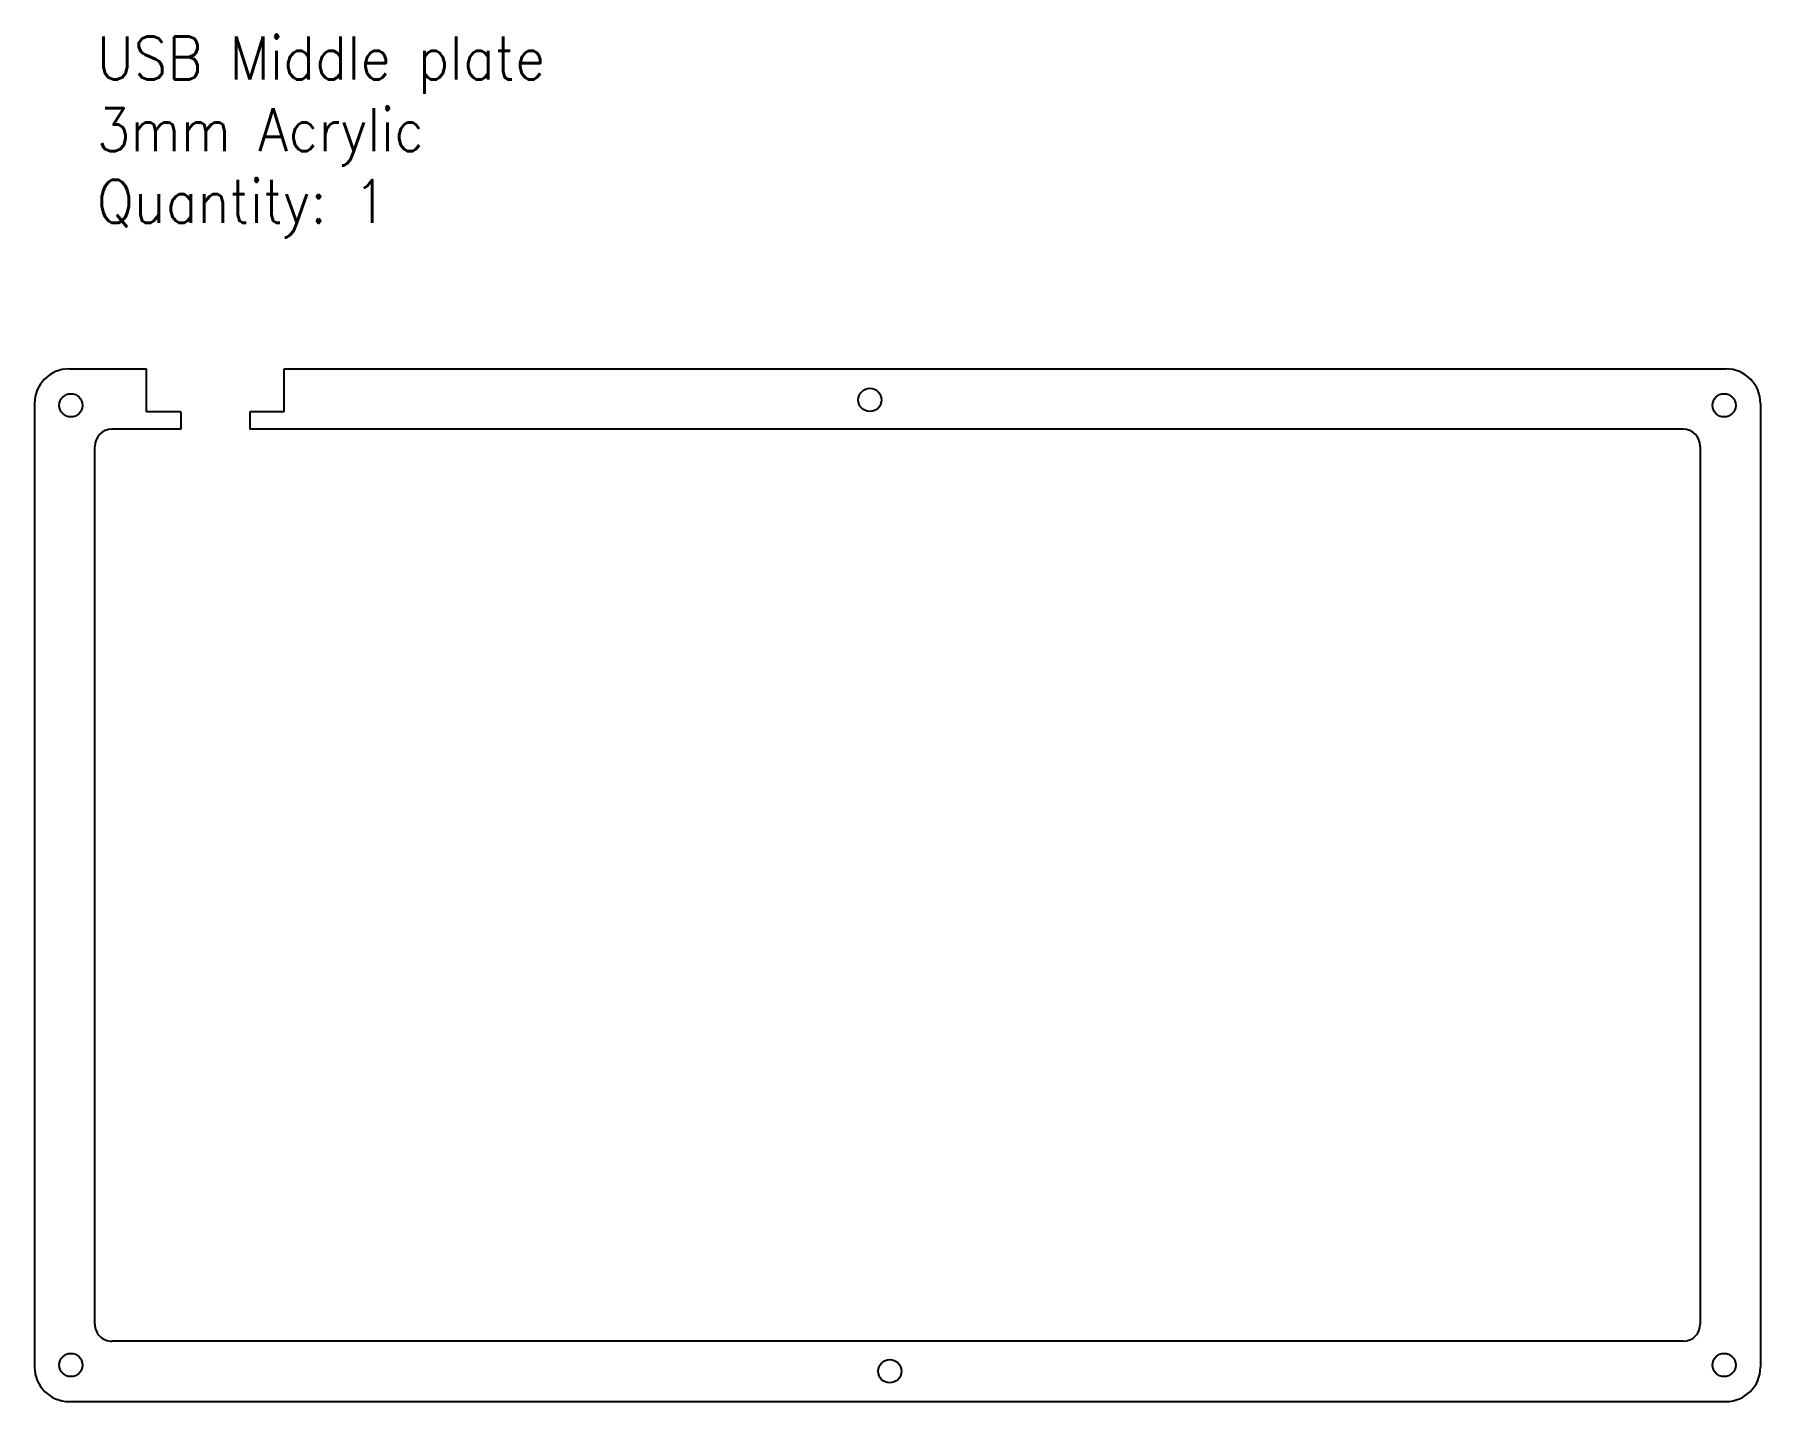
# Model space of a CAD drawing. Header units: millimetres. Extents: x 188 to 1083, y 92 to 254.
# Drawn here: x 882.8 to 1083.4, y 93.9 to 252.8 of the extents above; entities that cross this region are included whole.
import ezdxf

# ---------------------------------------------------------------- set-up
doc = ezdxf.new("R2010")
doc.units = ezdxf.units.MM
doc.layers.add('Layer_1', color=7, linetype='CONTINUOUS')
doc.layers.add('text', color=4, linetype='CONTINUOUS', plot=False)
doc.styles.add('textstyle28', font='standard')

msp = doc.modelspace()

# ---------------------------------------------------------------- texts
at = {"layer": 'text', "linetype": 'ByBlock', "insert": (890.05, 252.54), "char_height": 2.5, "width": 161.4252, "attachment_point": 1, "style": 'textstyle28'}
msp.add_mtext('{\\H2x;USB Middle plate\\P3mm Acrylic\\PQuantity: 1}', dxfattribs=at)

# ---------------------------------------------------------------- linework, layer by layer
at = {"layer": 'Layer_1', "linetype": 'ByBlock'}
for p, q in [((886.81, 213.91), (886.81, 213.91)), ((886.81, 213.91), (886.81, 213.91)), ((886.81, 213.91), (895.82, 213.91)), ((895.82, 208.91), (895.82, 213.91)), ((911.82, 208.91), (911.82, 213.91)), ((911.82, 213.91), (1079.42, 213.91)), ((882.81, 209.91), (882.81, 97.91)), ((899.82, 208.91), (895.82, 208.91)), ((899.82, 208.91), (899.82, 206.91)), ((907.82, 208.91), (907.82, 206.91)), ((911.82, 208.91), (907.82, 208.91)), ((899.82, 206.91), (891.81, 206.91)), ((1074.42, 206.91), (907.82, 206.91)), ((889.81, 102.91), (889.81, 204.91)), ((1076.42, 204.91), (1076.42, 102.91)), ((1074.42, 100.91), (891.81, 100.91)), ((886.81, 93.91), (1079.42, 93.91))]:
    msp.add_line(p, q, dxfattribs=at)
at = {"layer": 'Layer_1'}
for p, q in [((1083.42, 209.91), (1083.42, 97.91)), ((1083.42, 156.18), (1083.42, 131.31))]:
    msp.add_line(p, q, dxfattribs=at)
for centre in [(887.04, 209.68), (979.91, 210.31), (1079.19, 209.68), (887.04, 98.15), (887.04, 98.15), (982.22, 97.43), (1079.19, 98.15)]:
    msp.add_circle(centre, 1.35, dxfattribs=at)
for centre, start, end in [((886.81, 209.91), 90, 180), ((1079.42, 209.91), 0, 90), ((886.81, 97.91), 180, 270), ((1079.42, 97.91), 270, 0)]:
    msp.add_arc(centre, 4, start, end, dxfattribs=at)
at = {"layer": 'Layer_1', "linetype": 'ByBlock'}
for centre, start, end in [((891.81, 204.91), 89.9998, 179.9998), ((1074.42, 204.91), 359.9998, 89.9998), ((891.81, 102.91), 179.9998, 269.9998), ((1074.42, 102.91), 269.9998, 359.9998)]:
    msp.add_arc(centre, 2, start, end, dxfattribs=at)

msp.set_redraw_order([(e.dxf.handle, doc.entitydb.next_handle()) for e in msp.query("TEXT MTEXT ATTDEF DIMENSION ARC_DIMENSION")])  # texts and dimensions are drawn at this point

doc.saveas('drawing.dxf')
